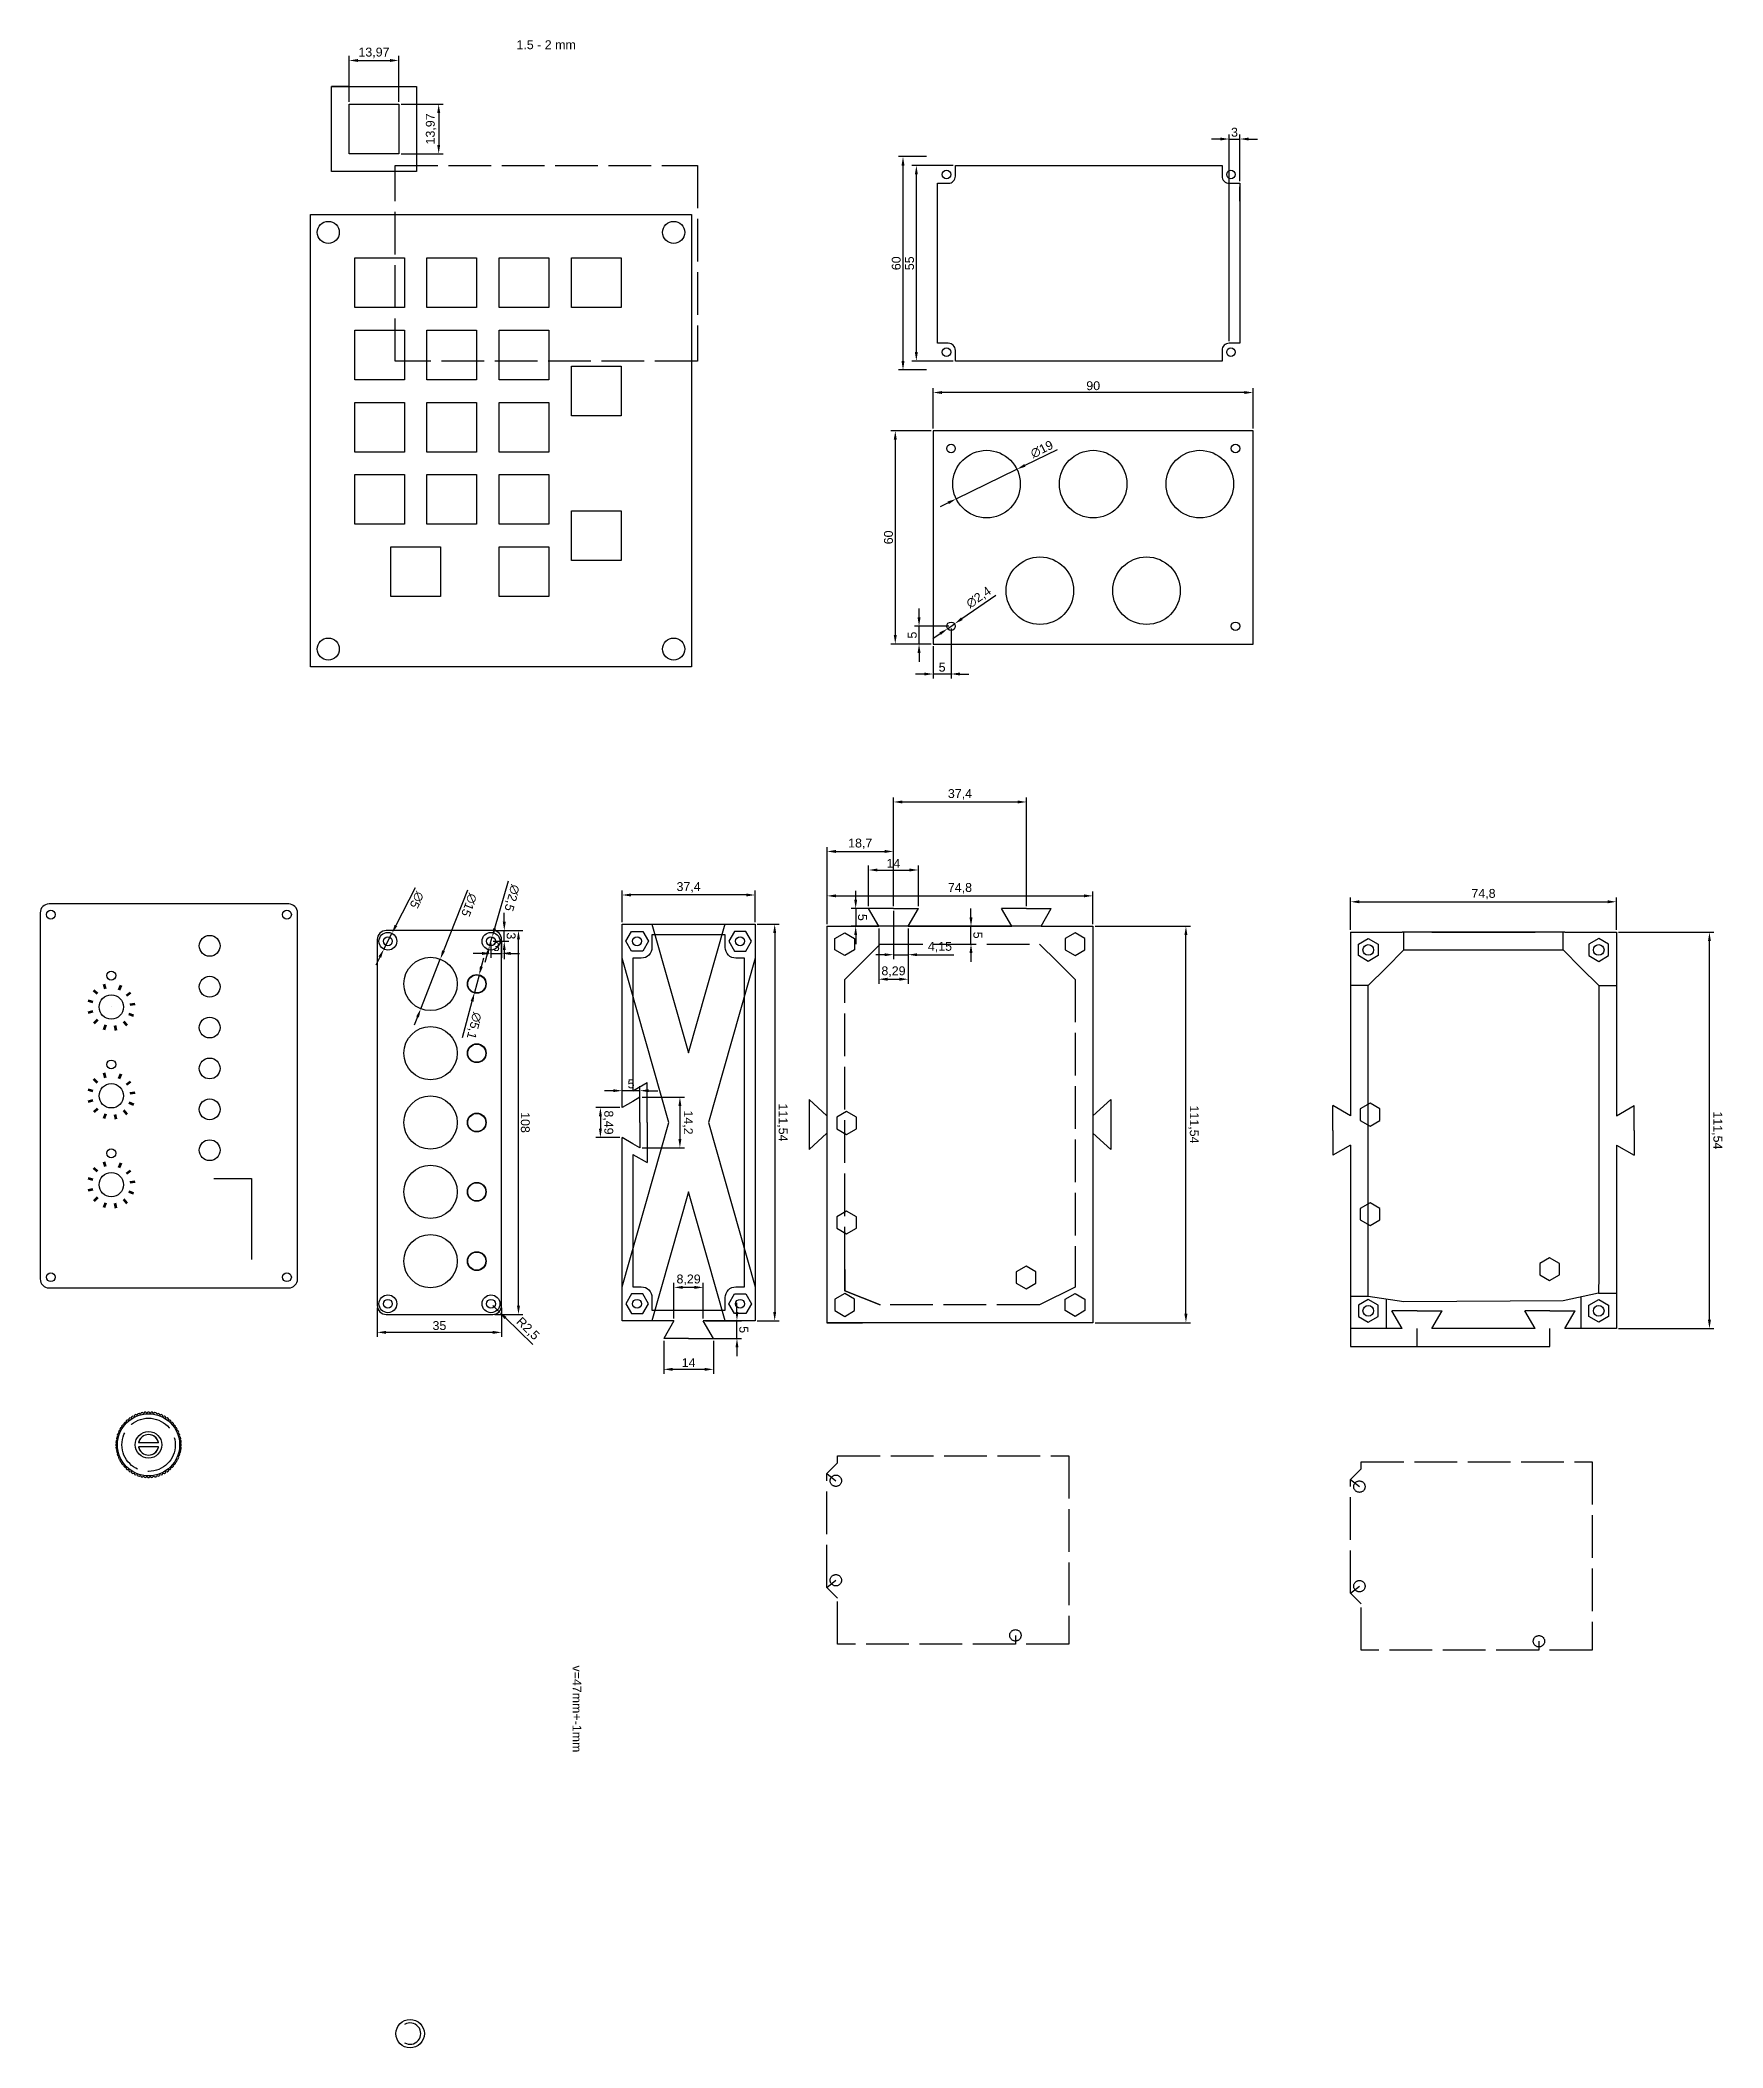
# Model space of a CAD drawing. Header units: millimetres. Extents: x -74 to 399, y -857 to 248.
# Drawn here: x -74 to 399, y -317 to 248 of the extents above; entities that cross this region are included whole.
import ezdxf

# ---------------------------------------------------------------- set-up
doc = ezdxf.new("R2010")
doc.units = ezdxf.units.MM
doc.linetypes.add('ACAD_ISO02W100', pattern=[15, 12, -3])
for name, color, linetype in [('Kóta', 1, 'Continuous'), ('N hrana', 3, 'ACAD_ISO02W100'), ('Object', 4, 'Continuous')]:
    doc.layers.add(name, color=color, linetype=linetype)
doc.styles.get("Standard").update_dxf_attribs({"font": 'arial.ttf'})
doc.dimstyles.new('ISO-25', dxfattribs={"dimtxt": 2.5, "dimasz": 2.5, "dimexe": 1.25, "dimexo": 0.625, "dimtad": 1, "dimtxsty": 'Standard', "dimcen": 2.5, "dimadec": 0, "dimazin": 0, "dimtfac": 1, "dimtmove": 0, "dimatfit": 3, "dimfxl": 1, "dimarcsym": 0})

msp = doc.modelspace()

# ---------------------------------------------------------------- texts
at = {"insert": (78.18, -209.623), "char_height": 2.5, "attachment_point": 1, "rotation": 270}
msp.add_mtext_dynamic_manual_height_columns('v=47mm+-1mm', width=21.91526, gutter_width=12.5, heights=[0], dxfattribs=at)
at = {"layer": 'Kóta', "insert": (59.911, 247.611), "char_height": 2.5, "attachment_point": 1}
msp.add_mtext_dynamic_manual_height_columns('1.5 - 2 mm', width=67.89851, gutter_width=12.5, heights=[0], dxfattribs=at)

# ---------------------------------------------------------------- blocks, each defined once
blk = doc.blocks.new('*D1')
at = {"layer": 'Defpoints', "color": 0, "transparency": 16777216}
for p in [(200.68, 126.91), (183.6, 118.58)]:
    blk.add_point(p, dxfattribs=at)
at = {"layer": 'Kóta', "color": 0, "lineweight": -2, "transparency": 16777216}
for p, q in [((211.96, 132.42), (202.92, 128.01)), ((183.6, 118.58), (200.68, 126.91)), ((181.36, 117.48), (179.11, 116.38))]:
    blk.add_line(p, q, dxfattribs=at)
at = {"layer": 'Kóta', "color": 0, "transparency": 16777216}
for points in [[(202.74, 128.39), (203.11, 127.64), (200.68, 126.91)], [(181.17, 117.86), (181.54, 117.11), (183.6, 118.58)]]:
    blk.add_solid(points, dxfattribs=at)
at = {"layer": 'Kóta', "color": 0, "transparency": 16777216, "insert": (207.7, 132.54), "char_height": 2.5, "attachment_point": 5, "rotation": 26.0233}
blk.add_mtext('∅19', dxfattribs=at)
blk = doc.blocks.new('*D2')
at = {"layer": 'Defpoints', "color": 0, "transparency": 16777216}
for p in [(177.14, 148.51), (177.14, 137.75), (267.14, 137.75)]:
    blk.add_point(p, dxfattribs=at)
at = {"layer": 'Kóta', "color": 0, "lineweight": -2, "transparency": 16777216}
for p, q in [((177.14, 138.37), (177.14, 149.76)), ((264.64, 148.51), (179.64, 148.51)), ((267.14, 138.37), (267.14, 149.76))]:
    blk.add_line(p, q, dxfattribs=at)
at = {"layer": 'Kóta', "color": 0, "transparency": 16777216}
for points in [[(179.64, 148.93), (179.64, 148.09), (177.14, 148.51)], [(264.64, 148.93), (264.64, 148.09), (267.14, 148.51)]]:
    blk.add_solid(points, dxfattribs=at)
at = {"layer": 'Kóta', "color": 0, "transparency": 16777216, "insert": (222.14, 150.41), "char_height": 2.5, "attachment_point": 5}
blk.add_mtext('90', dxfattribs=at)
blk = doc.blocks.new('*D3')
at = {"layer": 'Defpoints', "color": 0, "transparency": 16777216}
for p in [(177.14, 137.75), (166.47, 77.75), (177.14, 77.75)]:
    blk.add_point(p, dxfattribs=at)
at = {"layer": 'Kóta', "color": 0, "lineweight": -2, "transparency": 16777216}
for p, q in [((176.52, 137.75), (165.22, 137.75)), ((166.47, 135.25), (166.47, 80.25)), ((176.52, 77.75), (165.22, 77.75))]:
    blk.add_line(p, q, dxfattribs=at)
at = {"layer": 'Kóta', "color": 0, "transparency": 16777216}
for points in [[(166.05, 135.25), (166.88, 135.25), (166.47, 137.75)], [(166.05, 80.25), (166.88, 80.25), (166.47, 77.75)]]:
    blk.add_solid(points, dxfattribs=at)
at = {"layer": 'Kóta', "color": 0, "transparency": 16777216, "insert": (164.56, 107.75), "char_height": 2.5, "attachment_point": 5, "rotation": 90}
blk.add_mtext('60', dxfattribs=at)
blk = doc.blocks.new('*D4')
at = {"layer": 'Defpoints', "color": 0, "transparency": 16777216}
for p in [(181.15, 82.07), (183.13, 83.43)]:
    blk.add_point(p, dxfattribs=at)
at = {"layer": 'Kóta', "color": 0, "lineweight": -2, "transparency": 16777216}
for p, q in [((194.74, 91.39), (185.19, 84.84)), ((179.09, 80.65), (177.03, 79.24)), ((181.15, 82.07), (183.13, 83.43))]:
    blk.add_line(p, q, dxfattribs=at)
at = {"layer": 'Kóta', "color": 0, "transparency": 16777216}
for points in [[(184.96, 85.18), (185.43, 84.5), (183.13, 83.43)], [(178.85, 81), (179.32, 80.31), (181.15, 82.07)]]:
    blk.add_solid(points, dxfattribs=at)
at = {"layer": 'Kóta', "color": 0, "transparency": 16777216, "insert": (190, 90.77), "char_height": 2.5, "attachment_point": 5, "rotation": 34.4506}
blk.add_mtext('∅2,4', dxfattribs=at)
blk = doc.blocks.new('*D5')
at = {"layer": 'Defpoints', "color": 0, "transparency": 16777216}
for p in [(182.14, 82.75), (177.14, 77.75), (177.14, 69.31)]:
    blk.add_point(p, dxfattribs=at)
at = {"layer": 'Kóta', "color": 0, "lineweight": -2, "transparency": 16777216}
for p, q in [((182.14, 82.12), (182.14, 68.06)), ((177.14, 77.12), (177.14, 68.06)), ((174.64, 69.31), (172.14, 69.31)), ((182.14, 69.31), (177.14, 69.31)), ((184.64, 69.31), (187.14, 69.31))]:
    blk.add_line(p, q, dxfattribs=at)
at = {"layer": 'Kóta', "color": 0, "transparency": 16777216}
for points in [[(174.64, 69.73), (174.64, 68.9), (177.14, 69.31)], [(184.64, 69.73), (184.64, 68.9), (182.14, 69.31)]]:
    blk.add_solid(points, dxfattribs=at)
at = {"layer": 'Kóta', "color": 0, "transparency": 16777216, "insert": (179.64, 71.21), "char_height": 2.5, "attachment_point": 5}
blk.add_mtext('5', dxfattribs=at)
blk = doc.blocks.new('*D6')
at = {"layer": 'Defpoints', "color": 0, "transparency": 16777216}
for p in [(173.15, 82.75), (182.14, 82.75), (177.14, 77.75)]:
    blk.add_point(p, dxfattribs=at)
at = {"layer": 'Kóta', "color": 0, "lineweight": -2, "transparency": 16777216}
for p, q in [((173.15, 85.25), (173.15, 87.75)), ((181.52, 82.75), (171.9, 82.75)), ((173.15, 77.75), (173.15, 82.75)), ((176.52, 77.75), (171.9, 77.75)), ((173.15, 75.25), (173.15, 72.75))]:
    blk.add_line(p, q, dxfattribs=at)
at = {"layer": 'Kóta', "color": 0, "transparency": 16777216}
for points in [[(172.74, 85.25), (173.57, 85.25), (173.15, 82.75)], [(172.74, 75.25), (173.57, 75.25), (173.15, 77.75)]]:
    blk.add_solid(points, dxfattribs=at)
at = {"layer": 'Kóta', "color": 0, "transparency": 16777216, "insert": (171.26, 80.25), "char_height": 2.5, "attachment_point": 5, "rotation": 90}
blk.add_mtext('5', dxfattribs=at)
blk = doc.blocks.new('*D7')
at = {"layer": 'Defpoints', "color": 0, "transparency": 16777216}
for p in [(168.64, 214.87), (175.88, 214.87), (175.88, 154.87)]:
    blk.add_point(p, dxfattribs=at)
at = {"layer": 'Kóta', "color": 0, "lineweight": -2, "transparency": 16777216}
for p, q in [((175.25, 214.87), (167.39, 214.87)), ((168.64, 157.37), (168.64, 212.37)), ((175.25, 154.87), (167.39, 154.87))]:
    blk.add_line(p, q, dxfattribs=at)
at = {"layer": 'Kóta', "color": 0, "transparency": 16777216}
for points in [[(168.22, 212.37), (169.06, 212.37), (168.64, 214.87)], [(168.22, 157.37), (169.06, 157.37), (168.64, 154.87)]]:
    blk.add_solid(points, dxfattribs=at)
at = {"layer": 'Kóta', "color": 0, "transparency": 16777216, "insert": (166.74, 184.87), "char_height": 2.5, "attachment_point": 5, "rotation": 90}
blk.add_mtext('60', dxfattribs=at)
blk = doc.blocks.new('*D8')
at = {"layer": 'Defpoints', "color": 0, "transparency": 16777216}
for p in [(263.38, 219.83), (263.38, 207.37), (260.38, 162.37)]:
    blk.add_point(p, dxfattribs=at)
at = {"layer": 'Kóta', "color": 0, "lineweight": -2, "transparency": 16777216}
for p, q in [((260.38, 163), (260.38, 221.08)), ((263.38, 208), (263.38, 221.08)), ((257.88, 219.83), (255.38, 219.83)), ((260.38, 219.83), (263.38, 219.83)), ((265.88, 219.83), (268.38, 219.83))]:
    blk.add_line(p, q, dxfattribs=at)
at = {"layer": 'Kóta', "color": 0, "transparency": 16777216}
for points in [[(257.88, 220.25), (257.88, 219.42), (260.38, 219.83)], [(265.88, 220.25), (265.88, 219.42), (263.38, 219.83)]]:
    blk.add_solid(points, dxfattribs=at)
at = {"layer": 'Kóta', "color": 0, "transparency": 16777216, "insert": (261.88, 221.73), "char_height": 2.5, "attachment_point": 5}
blk.add_mtext('3', dxfattribs=at)
blk = doc.blocks.new('*D9')
at = {"layer": 'Defpoints', "color": 0, "transparency": 16777216}
for p in [(172.39, 212.37), (183.38, 212.37), (183.38, 157.37)]:
    blk.add_point(p, dxfattribs=at)
at = {"layer": 'Kóta', "color": 0, "lineweight": -2, "transparency": 16777216}
for p, q in [((182.75, 212.37), (171.14, 212.37)), ((172.39, 159.87), (172.39, 209.87)), ((182.75, 157.37), (171.14, 157.37))]:
    blk.add_line(p, q, dxfattribs=at)
at = {"layer": 'Kóta', "color": 0, "transparency": 16777216}
for points in [[(171.97, 209.87), (172.81, 209.87), (172.39, 212.37)], [(171.97, 159.87), (172.81, 159.87), (172.39, 157.37)]]:
    blk.add_solid(points, dxfattribs=at)
at = {"layer": 'Kóta', "color": 0, "transparency": 16777216, "insert": (170.49, 184.87), "char_height": 2.5, "attachment_point": 5, "rotation": 90}
blk.add_mtext('55', dxfattribs=at)
blk = doc.blocks.new('*D11')
at = {"layer": 'Defpoints', "color": 0, "transparency": 16777216}
for p in [(26.82, 241.94), (12.85, 229.65), (26.82, 229.65)]:
    blk.add_point(p, dxfattribs=at)
at = {"layer": 'Kóta', "color": 0, "lineweight": -2, "transparency": 16777216}
for p, q in [((12.85, 230.28), (12.85, 243.19)), ((26.82, 230.28), (26.82, 243.19)), ((15.35, 241.94), (24.32, 241.94))]:
    blk.add_line(p, q, dxfattribs=at)
at = {"layer": 'Kóta', "color": 0, "transparency": 16777216}
for points in [[(15.35, 242.35), (15.35, 241.52), (12.85, 241.94)], [(24.32, 242.35), (24.32, 241.52), (26.82, 241.94)]]:
    blk.add_solid(points, dxfattribs=at)
at = {"layer": 'Kóta', "color": 0, "transparency": 16777216, "insert": (19.83, 244.06), "char_height": 2.5, "attachment_point": 5}
blk.add_mtext('13,97', dxfattribs=at)
blk = doc.blocks.new('*D12')
at = {"layer": 'Defpoints', "color": 0, "transparency": 16777216}
for p in [(26.82, 229.65), (26.82, 215.68), (38.04, 215.68)]:
    blk.add_point(p, dxfattribs=at)
at = {"layer": 'Kóta', "color": 0, "lineweight": -2, "transparency": 16777216}
for p, q in [((27.44, 229.65), (39.29, 229.65)), ((38.04, 227.15), (38.04, 218.18)), ((27.44, 215.68), (39.29, 215.68))]:
    blk.add_line(p, q, dxfattribs=at)
at = {"layer": 'Kóta', "color": 0, "transparency": 16777216}
for points in [[(37.62, 227.15), (38.46, 227.15), (38.04, 229.65)], [(37.62, 218.18), (38.46, 218.18), (38.04, 215.68)]]:
    blk.add_solid(points, dxfattribs=at)
at = {"layer": 'Kóta', "color": 0, "transparency": 16777216, "insert": (35.91, 222.67), "char_height": 2.5, "attachment_point": 5, "rotation": 90}
blk.add_mtext('13,97', dxfattribs=at)
blk = doc.blocks.new('*U14')
blk.add_lwpolyline([(-6.985, 6.985), (6.985, 6.985), (6.985, -6.985), (-6.985, -6.985)], close=True)
blk = doc.blocks.new('*U15')
at = {"color": 0, "linetype": 'ByBlock', "lineweight": -2, "transparency": 16777216}
for p in [(0, 0), (0, -40.64)]:
    blk.add_blockref('*U14', p, dxfattribs=at)
blk = doc.blocks.new('*U16')
blk.add_lwpolyline([(-6.985, 6.985), (6.985, 6.985), (6.985, -6.985), (-6.985, -6.985)], close=True)
blk = doc.blocks.new('*U17')
at = {"color": 0, "linetype": 'ByBlock', "lineweight": -2, "transparency": 16777216}
for p in [(0, 0), (0, -20.32)]:
    blk.add_blockref('*U16', p, dxfattribs=at)
blk = doc.blocks.new('*U18')
blk.add_circle((0, 0), 7.5)
blk = doc.blocks.new('*U19')
at = {"color": 0, "linetype": 'ByBlock', "lineweight": -2, "transparency": 16777216}
for p in [(0, 0), (19.5, 0), (39, 0), (58.5, 0), (78, 0)]:
    blk.add_blockref('*U18', p, dxfattribs=at)
blk = doc.blocks.new('*D20')
at = {"layer": 'Defpoints', "color": 0, "transparency": 16777216}
for p in [(38.49, -10.89), (33, -24.85)]:
    blk.add_point(p, dxfattribs=at)
at = {"layer": 'Kóta', "color": 0, "lineweight": -2, "transparency": 16777216}
for p, q in [((46.12, 8.54), (39.4, -8.57)), ((33, -24.85), (38.49, -10.89)), ((32.09, -27.18), (31.17, -29.51))]:
    blk.add_line(p, q, dxfattribs=at)
at = {"layer": 'Kóta', "color": 0, "transparency": 16777216}
for points in [[(39.79, -8.72), (39.01, -8.41), (38.49, -10.89)], [(32.48, -27.33), (31.7, -27.03), (33, -24.85)]]:
    blk.add_solid(points, dxfattribs=at)
at = {"layer": 'Kóta', "color": 0, "transparency": 16777216, "insert": (46.57, 4.3), "char_height": 2.5, "attachment_point": 5, "rotation": 248.5534}
blk.add_mtext('∅15', dxfattribs=at)
blk = doc.blocks.new('*D21')
at = {"layer": 'Defpoints', "color": 0, "transparency": 16777216}
for p in [(49.4, -15.41), (48.09, -20.34)]:
    blk.add_point(p, dxfattribs=at)
at = {"layer": 'Kóta', "color": 0, "lineweight": -2, "transparency": 16777216}
for p, q in [((50.04, -12.99), (50.69, -10.58)), ((49.4, -15.41), (48.09, -20.34)), ((44.73, -32.94), (47.45, -22.75))]:
    blk.add_line(p, q, dxfattribs=at)
at = {"layer": 'Kóta', "color": 0, "transparency": 16777216}
for points in [[(50.45, -13.1), (49.64, -12.89), (49.4, -15.41)], [(47.85, -22.86), (47.04, -22.65), (48.09, -20.34)]]:
    blk.add_solid(points, dxfattribs=at)
at = {"layer": 'Kóta', "color": 0, "transparency": 16777216, "insert": (47.86, -29.61), "char_height": 2.5, "attachment_point": 5, "rotation": 255.0961}
blk.add_mtext('∅5,1', dxfattribs=at)
blk = doc.blocks.new('*D22')
at = {"layer": 'Defpoints', "color": 0, "transparency": 16777216}
for p in [(53.09, -4.67), (52.4, -7.08)]:
    blk.add_point(p, dxfattribs=at)
at = {"layer": 'Kóta', "color": 0, "lineweight": -2, "transparency": 16777216}
for p, q in [((57.6, 11.03), (53.78, -2.27)), ((52.4, -7.08), (53.09, -4.67)), ((51.71, -9.48), (51.02, -11.88))]:
    blk.add_line(p, q, dxfattribs=at)
at = {"layer": 'Kóta', "color": 0, "transparency": 16777216}
for points in [[(54.18, -2.39), (53.38, -2.15), (53.09, -4.67)], [(52.11, -9.59), (51.31, -9.36), (52.4, -7.08)]]:
    blk.add_solid(points, dxfattribs=at)
at = {"layer": 'Kóta', "color": 0, "transparency": 16777216, "insert": (58.51, 6.33), "char_height": 2.5, "attachment_point": 5, "rotation": 253.9636}
blk.add_mtext('∅2,5', dxfattribs=at)
blk = doc.blocks.new('*D23')
at = {"layer": 'Defpoints', "color": 0, "transparency": 16777216}
for p in [(24.88, -3.65), (22.61, -8.1)]:
    blk.add_point(p, dxfattribs=at)
at = {"layer": 'Kóta', "color": 0, "lineweight": -2, "transparency": 16777216}
for p, q in [((31.39, 9.12), (26.02, -1.42)), ((22.61, -8.1), (24.88, -3.65)), ((21.47, -10.33), (20.34, -12.56))]:
    blk.add_line(p, q, dxfattribs=at)
at = {"layer": 'Kóta', "color": 0, "transparency": 16777216}
for points in [[(26.39, -1.61), (25.64, -1.23), (24.88, -3.65)], [(21.84, -10.52), (21.1, -10.14), (22.61, -8.1)]]:
    blk.add_solid(points, dxfattribs=at)
at = {"layer": 'Kóta', "color": 0, "transparency": 16777216, "insert": (31.87, 5.72), "char_height": 2.5, "attachment_point": 5, "rotation": 242.9844}
blk.add_mtext('∅5', dxfattribs=at)
blk = doc.blocks.new('*D24')
at = {"layer": 'Defpoints', "color": 0, "transparency": 16777216}
for p in [(20.74, -108.37), (55.74, -108.37), (20.74, -115.92)]:
    blk.add_point(p, dxfattribs=at)
at = {"layer": 'Kóta', "color": 0, "lineweight": -2, "transparency": 16777216}
for p, q in [((20.74, -109), (20.74, -117.17)), ((55.74, -109), (55.74, -117.17)), ((53.24, -115.92), (23.24, -115.92))]:
    blk.add_line(p, q, dxfattribs=at)
at = {"layer": 'Kóta', "color": 0, "transparency": 16777216}
for points in [[(23.24, -115.5), (23.24, -116.34), (20.74, -115.92)], [(53.24, -115.5), (53.24, -116.34), (55.74, -115.92)]]:
    blk.add_solid(points, dxfattribs=at)
at = {"layer": 'Kóta', "color": 0, "transparency": 16777216, "insert": (38.24, -114.02), "char_height": 2.5, "attachment_point": 5}
blk.add_mtext('35', dxfattribs=at)
blk = doc.blocks.new('*D25')
at = {"layer": 'Defpoints', "color": 0, "transparency": 16777216}
for p in [(53.24, -2.87), (60.48, -2.87), (53.24, -110.87)]:
    blk.add_point(p, dxfattribs=at)
at = {"layer": 'Kóta', "color": 0, "lineweight": -2, "transparency": 16777216}
for p, q in [((53.87, -2.87), (61.73, -2.87)), ((60.48, -108.37), (60.48, -5.37)), ((53.87, -110.87), (61.73, -110.87))]:
    blk.add_line(p, q, dxfattribs=at)
at = {"layer": 'Kóta', "color": 0, "transparency": 16777216}
for points in [[(60.89, -5.37), (60.06, -5.37), (60.48, -2.87)], [(60.89, -108.37), (60.06, -108.37), (60.48, -110.87)]]:
    blk.add_solid(points, dxfattribs=at)
at = {"layer": 'Kóta', "color": 0, "transparency": 16777216, "insert": (62.38, -56.87), "char_height": 2.5, "attachment_point": 5, "rotation": 270}
blk.add_mtext('108', dxfattribs=at)
blk = doc.blocks.new('*D26')
at = {"layer": 'Defpoints', "color": 0, "transparency": 16777216}
for p in [(53.24, -2.87), (56.48, -2.87), (52.74, -5.87)]:
    blk.add_point(p, dxfattribs=at)
at = {"layer": 'Kóta', "color": 0, "lineweight": -2, "transparency": 16777216}
for p, q in [((56.48, -0.37), (56.48, 2.13)), ((53.87, -2.87), (57.73, -2.87)), ((56.48, -5.87), (56.48, -2.87)), ((53.37, -5.87), (57.73, -5.87)), ((56.48, -8.37), (56.48, -10.87))]:
    blk.add_line(p, q, dxfattribs=at)
at = {"layer": 'Kóta', "color": 0, "transparency": 16777216}
for points in [[(56.9, -0.37), (56.07, -0.37), (56.48, -2.87)], [(56.9, -8.37), (56.07, -8.37), (56.48, -5.87)]]:
    blk.add_solid(points, dxfattribs=at)
at = {"layer": 'Kóta', "color": 0, "transparency": 16777216, "insert": (58.39, -4.37), "char_height": 2.5, "attachment_point": 5, "rotation": 270}
blk.add_mtext('3', dxfattribs=at)
blk = doc.blocks.new('*D27')
at = {"layer": 'Defpoints', "color": 0, "transparency": 16777216}
for p in [(55.74, -5.37), (52.74, -5.87), (55.74, -9.3)]:
    blk.add_point(p, dxfattribs=at)
at = {"layer": 'Kóta', "color": 0, "lineweight": -2, "transparency": 16777216}
for p, q in [((50.24, -9.3), (47.74, -9.3)), ((52.74, -6.5), (52.74, -10.55)), ((52.74, -9.3), (55.74, -9.3)), ((55.74, -6), (55.74, -10.55)), ((58.24, -9.3), (60.74, -9.3))]:
    blk.add_line(p, q, dxfattribs=at)
at = {"layer": 'Kóta', "color": 0, "transparency": 16777216}
for points in [[(50.24, -8.88), (50.24, -9.72), (52.74, -9.3)], [(58.24, -8.88), (58.24, -9.72), (55.74, -9.3)]]:
    blk.add_solid(points, dxfattribs=at)
at = {"layer": 'Kóta', "color": 0, "transparency": 16777216, "insert": (54.24, -7.4), "char_height": 2.5, "attachment_point": 5}
blk.add_mtext('3', dxfattribs=at)
blk = doc.blocks.new('*D28')
at = {"layer": 'Defpoints', "color": 0, "transparency": 16777216}
for p in [(53.24, -108.37), (55.03, -110.12)]:
    blk.add_point(p, dxfattribs=at)
at = {"layer": 'Kóta', "color": 0, "lineweight": -2, "transparency": 16777216}
for p, q in [((53.24, -108.37), (55.03, -110.12)), ((64.48, -119.36), (56.82, -111.87))]:
    blk.add_line(p, q, dxfattribs=at)
at = {"layer": 'Kóta', "color": 0, "transparency": 16777216}
blk.add_solid([(57.11, -111.57), (56.53, -112.17), (55.03, -110.12)], dxfattribs=at)
at = {"layer": 'Kóta', "color": 0, "transparency": 16777216, "insert": (63.03, -114.96), "char_height": 2.5, "attachment_point": 5, "rotation": 315.6624}
blk.add_mtext('R2,5', dxfattribs=at)
blk = doc.blocks.new('*D29')
at = {"layer": 'Defpoints', "color": 0, "transparency": 16777216}
for p in [(89.63, 7.14), (89.63, -1.1), (127.03, -1.1)]:
    blk.add_point(p, dxfattribs=at)
at = {"layer": 'Kóta', "color": 0, "lineweight": -2, "transparency": 16777216}
for p, q in [((89.63, -0.48), (89.63, 8.39)), ((124.53, 7.14), (92.13, 7.14)), ((127.03, -0.48), (127.03, 8.39))]:
    blk.add_line(p, q, dxfattribs=at)
at = {"layer": 'Kóta', "color": 0, "transparency": 16777216}
for points in [[(92.13, 7.56), (92.13, 6.72), (89.63, 7.14)], [(124.53, 7.56), (124.53, 6.72), (127.03, 7.14)]]:
    blk.add_solid(points, dxfattribs=at)
at = {"layer": 'Kóta', "color": 0, "transparency": 16777216, "insert": (108.33, 9.27), "char_height": 2.5, "attachment_point": 5}
blk.add_mtext('37,4', dxfattribs=at)
blk = doc.blocks.new('*D30')
at = {"layer": 'Defpoints', "color": 0, "transparency": 16777216}
for p in [(127.03, -1.1), (127.03, -112.65), (132.55, -112.65)]:
    blk.add_point(p, dxfattribs=at)
at = {"layer": 'Kóta', "color": 0, "lineweight": -2, "transparency": 16777216}
for p, q in [((127.65, -1.1), (133.8, -1.1)), ((132.55, -3.6), (132.55, -110.15)), ((127.65, -112.65), (133.8, -112.65))]:
    blk.add_line(p, q, dxfattribs=at)
at = {"layer": 'Kóta', "color": 0, "transparency": 16777216}
for points in [[(132.97, -3.6), (132.13, -3.6), (132.55, -1.1)], [(132.97, -110.15), (132.13, -110.15), (132.55, -112.65)]]:
    blk.add_solid(points, dxfattribs=at)
at = {"layer": 'Kóta', "color": 0, "transparency": 16777216, "insert": (134.68, -56.87), "char_height": 2.5, "attachment_point": 5, "rotation": 270}
blk.add_mtext('111,54', dxfattribs=at)
blk = doc.blocks.new('*D31')
at = {"layer": 'Defpoints', "color": 0, "transparency": 16777216}
for p in [(222.06, 6.89), (147.26, -1.66), (222.06, -1.66)]:
    blk.add_point(p, dxfattribs=at)
at = {"layer": 'Kóta', "color": 0, "lineweight": -2, "transparency": 16777216}
for p, q in [((147.26, -1.04), (147.26, 8.14)), ((149.76, 6.89), (219.56, 6.89)), ((222.06, -1.04), (222.06, 8.14))]:
    blk.add_line(p, q, dxfattribs=at)
at = {"layer": 'Kóta', "color": 0, "transparency": 16777216}
for points in [[(149.76, 7.31), (149.76, 6.48), (147.26, 6.89)], [(219.56, 7.31), (219.56, 6.48), (222.06, 6.89)]]:
    blk.add_solid(points, dxfattribs=at)
at = {"layer": 'Kóta', "color": 0, "transparency": 16777216, "insert": (184.66, 9.02), "char_height": 2.5, "attachment_point": 5}
blk.add_mtext('74,8', dxfattribs=at)
blk = doc.blocks.new('*D32')
at = {"layer": 'Defpoints', "color": 0, "transparency": 16777216}
for p in [(222.06, -1.66), (248.22, -1.66), (222.06, -113.2)]:
    blk.add_point(p, dxfattribs=at)
at = {"layer": 'Kóta', "color": 0, "lineweight": -2, "transparency": 16777216}
for p, q in [((222.68, -1.66), (249.47, -1.66)), ((248.22, -110.7), (248.22, -4.16)), ((222.68, -113.2), (249.47, -113.2))]:
    blk.add_line(p, q, dxfattribs=at)
at = {"layer": 'Kóta', "color": 0, "transparency": 16777216}
for points in [[(248.63, -4.16), (247.8, -4.16), (248.22, -1.66)], [(248.63, -110.7), (247.8, -110.7), (248.22, -113.2)]]:
    blk.add_solid(points, dxfattribs=at)
at = {"layer": 'Kóta', "color": 0, "transparency": 16777216, "insert": (250.34, -57.43), "char_height": 2.5, "attachment_point": 5, "rotation": 270}
blk.add_mtext('111,54', dxfattribs=at)
blk = doc.blocks.new('*D33')
at = {"layer": 'Defpoints', "color": 0, "transparency": 16777216}
for p in [(94.63, -49.77), (94.63, -63.97), (105.89, -63.97)]:
    blk.add_point(p, dxfattribs=at)
at = {"layer": 'Kóta', "color": 0, "lineweight": -2, "transparency": 16777216}
for p, q in [((95.25, -49.77), (107.14, -49.77)), ((105.89, -52.27), (105.89, -61.47)), ((95.25, -63.97), (107.14, -63.97))]:
    blk.add_line(p, q, dxfattribs=at)
at = {"layer": 'Kóta', "color": 0, "transparency": 16777216}
for points in [[(106.3, -52.27), (105.47, -52.27), (105.89, -49.77)], [(106.3, -61.47), (105.47, -61.47), (105.89, -63.97)]]:
    blk.add_solid(points, dxfattribs=at)
at = {"layer": 'Kóta', "color": 0, "transparency": 16777216, "insert": (108.01, -56.87), "char_height": 2.5, "attachment_point": 5, "rotation": 270}
blk.add_mtext('14,2', dxfattribs=at)
blk = doc.blocks.new('*D34')
at = {"layer": 'Defpoints', "color": 0, "transparency": 16777216}
for p in [(89.63, -47.92), (89.63, -52.63), (94.63, -56.87)]:
    blk.add_point(p, dxfattribs=at)
at = {"layer": 'Kóta', "color": 0, "lineweight": -2, "transparency": 16777216}
for p, q in [((87.13, -47.92), (84.63, -47.92)), ((89.63, -52.01), (89.63, -46.67)), ((94.63, -47.92), (89.63, -47.92)), ((94.63, -56.25), (94.63, -46.67)), ((97.13, -47.92), (99.63, -47.92))]:
    blk.add_line(p, q, dxfattribs=at)
at = {"layer": 'Kóta', "color": 0, "transparency": 16777216}
for points in [[(87.13, -47.5), (87.13, -48.33), (89.63, -47.92)], [(97.13, -47.5), (97.13, -48.33), (94.63, -47.92)]]:
    blk.add_solid(points, dxfattribs=at)
at = {"layer": 'Kóta', "color": 0, "transparency": 16777216, "insert": (92.13, -46.02), "char_height": 2.5, "attachment_point": 5}
blk.add_mtext('5', dxfattribs=at)
blk = doc.blocks.new('*D35')
at = {"layer": 'Defpoints', "color": 0, "transparency": 16777216}
for p in [(89.63, -52.63), (83.52, -61.12), (89.63, -61.12)]:
    blk.add_point(p, dxfattribs=at)
at = {"layer": 'Kóta', "color": 0, "lineweight": -2, "transparency": 16777216}
for p, q in [((89, -52.63), (82.27, -52.63)), ((83.52, -55.13), (83.52, -58.62)), ((89, -61.12), (82.27, -61.12))]:
    blk.add_line(p, q, dxfattribs=at)
at = {"layer": 'Kóta', "color": 0, "transparency": 16777216}
for points in [[(83.94, -55.13), (83.11, -55.13), (83.52, -52.63)], [(83.94, -58.62), (83.11, -58.62), (83.52, -61.12)]]:
    blk.add_solid(points, dxfattribs=at)
at = {"layer": 'Kóta', "color": 0, "transparency": 16777216, "insert": (85.65, -56.87), "char_height": 2.5, "attachment_point": 5, "rotation": 270}
blk.add_mtext('8,49', dxfattribs=at)
blk = doc.blocks.new('*D36')
at = {"layer": 'Defpoints', "color": 0, "transparency": 16777216}
for p in [(101.33, -117.65), (115.33, -117.65), (101.33, -126.32)]:
    blk.add_point(p, dxfattribs=at)
at = {"layer": 'Kóta', "color": 0, "lineweight": -2, "transparency": 16777216}
for p, q in [((101.33, -118.27), (101.33, -127.57)), ((115.33, -118.27), (115.33, -127.57)), ((112.83, -126.32), (103.83, -126.32))]:
    blk.add_line(p, q, dxfattribs=at)
at = {"layer": 'Kóta', "color": 0, "transparency": 16777216}
for points in [[(103.83, -125.9), (103.83, -126.74), (101.33, -126.32)], [(112.83, -125.9), (112.83, -126.74), (115.33, -126.32)]]:
    blk.add_solid(points, dxfattribs=at)
at = {"layer": 'Kóta', "color": 0, "transparency": 16777216, "insert": (108.33, -124.44), "char_height": 2.5, "attachment_point": 5}
blk.add_mtext('14', dxfattribs=at)
blk = doc.blocks.new('*D37')
at = {"layer": 'Defpoints', "color": 0, "transparency": 16777216}
for p in [(104.19, -103.26), (104.19, -112.65), (112.47, -112.65)]:
    blk.add_point(p, dxfattribs=at)
at = {"layer": 'Kóta', "color": 0, "lineweight": -2, "transparency": 16777216}
for p, q in [((104.19, -112.02), (104.19, -102.01)), ((109.97, -103.26), (106.69, -103.26)), ((112.47, -112.02), (112.47, -102.01))]:
    blk.add_line(p, q, dxfattribs=at)
at = {"layer": 'Kóta', "color": 0, "transparency": 16777216}
for points in [[(106.69, -102.84), (106.69, -103.68), (104.19, -103.26)], [(109.97, -102.84), (109.97, -103.68), (112.47, -103.26)]]:
    blk.add_solid(points, dxfattribs=at)
at = {"layer": 'Kóta', "color": 0, "transparency": 16777216, "insert": (108.33, -101.13), "char_height": 2.5, "attachment_point": 5}
blk.add_mtext('8,29', dxfattribs=at)
blk = doc.blocks.new('*D38')
at = {"layer": 'Defpoints', "color": 0, "transparency": 16777216}
for p in [(112.47, -112.65), (121.93, -112.65), (108.33, -117.65)]:
    blk.add_point(p, dxfattribs=at)
at = {"layer": 'Kóta', "color": 0, "lineweight": -2, "transparency": 16777216}
for p, q in [((113.1, -112.65), (123.18, -112.65)), ((121.93, -110.15), (121.93, -107.65)), ((121.93, -117.65), (121.93, -112.65)), ((108.95, -117.65), (123.18, -117.65)), ((121.93, -120.15), (121.93, -122.65))]:
    blk.add_line(p, q, dxfattribs=at)
at = {"layer": 'Kóta', "color": 0, "transparency": 16777216}
for points in [[(122.35, -110.15), (121.52, -110.15), (121.93, -112.65)], [(122.35, -120.15), (121.52, -120.15), (121.93, -117.65)]]:
    blk.add_solid(points, dxfattribs=at)
at = {"layer": 'Kóta', "color": 0, "transparency": 16777216, "insert": (123.83, -115.15), "char_height": 2.5, "attachment_point": 5, "rotation": 270}
blk.add_mtext('5', dxfattribs=at)
blk = doc.blocks.new('*D39')
at = {"layer": 'Defpoints', "color": 0, "transparency": 16777216}
for p in [(184.66, -1.66), (187.76, -1.66), (184.66, -6.66)]:
    blk.add_point(p, dxfattribs=at)
at = {"layer": 'Kóta', "color": 0, "lineweight": -2, "transparency": 16777216}
for p, q in [((187.76, 0.84), (187.76, 3.34)), ((185.28, -1.66), (189.01, -1.66)), ((187.76, -6.66), (187.76, -1.66)), ((185.28, -6.66), (189.01, -6.66)), ((187.76, -9.16), (187.76, -11.66))]:
    blk.add_line(p, q, dxfattribs=at)
at = {"layer": 'Kóta', "color": 0, "transparency": 16777216}
for points in [[(188.18, 0.84), (187.35, 0.84), (187.76, -1.66)], [(188.18, -9.16), (187.35, -9.16), (187.76, -6.66)]]:
    blk.add_solid(points, dxfattribs=at)
at = {"layer": 'Kóta', "color": 0, "transparency": 16777216, "insert": (189.66, -4.16), "char_height": 2.5, "attachment_point": 5, "rotation": 270}
blk.add_mtext('5', dxfattribs=at)
blk = doc.blocks.new('*D40')
at = {"layer": 'Defpoints', "color": 0, "transparency": 16777216}
for p in [(369.32, 5.23), (294.52, -3.33), (369.32, -3.33)]:
    blk.add_point(p, dxfattribs=at)
at = {"layer": 'Kóta', "color": 0, "lineweight": -2, "transparency": 16777216}
for p, q in [((294.52, -2.7), (294.52, 6.48)), ((369.32, -2.7), (369.32, 6.48)), ((297.02, 5.23), (366.82, 5.23))]:
    blk.add_line(p, q, dxfattribs=at)
at = {"layer": 'Kóta', "color": 0, "transparency": 16777216}
for points in [[(297.02, 5.65), (297.02, 4.81), (294.52, 5.23)], [(366.82, 5.65), (366.82, 4.81), (369.32, 5.23)]]:
    blk.add_solid(points, dxfattribs=at)
at = {"layer": 'Kóta', "color": 0, "transparency": 16777216, "insert": (331.92, 7.36), "char_height": 2.5, "attachment_point": 5}
blk.add_mtext('74,8', dxfattribs=at)
blk = doc.blocks.new('*D41')
at = {"layer": 'Defpoints', "color": 0, "transparency": 16777216}
for p in [(369.32, -3.33), (395.47, -3.33), (369.32, -114.87)]:
    blk.add_point(p, dxfattribs=at)
at = {"layer": 'Kóta', "color": 0, "lineweight": -2, "transparency": 16777216}
for p, q in [((369.94, -3.33), (396.72, -3.33)), ((395.47, -112.37), (395.47, -5.83)), ((369.94, -114.87), (396.72, -114.87))]:
    blk.add_line(p, q, dxfattribs=at)
at = {"layer": 'Kóta', "color": 0, "transparency": 16777216}
for points in [[(395.89, -5.83), (395.06, -5.83), (395.47, -3.33)], [(395.89, -112.37), (395.06, -112.37), (395.47, -114.87)]]:
    blk.add_solid(points, dxfattribs=at)
at = {"layer": 'Kóta', "color": 0, "transparency": 16777216, "insert": (397.6, -59.1), "char_height": 2.5, "attachment_point": 5, "rotation": 270}
blk.add_mtext('111,54', dxfattribs=at)
blk = doc.blocks.new('*D42')
at = {"layer": 'Defpoints', "color": 0, "transparency": 16777216}
for p in [(165.96, 19.39), (165.96, 3.34), (147.26, -1.66)]:
    blk.add_point(p, dxfattribs=at)
at = {"layer": 'Kóta', "color": 0, "lineweight": -2, "transparency": 16777216}
for p, q in [((147.26, -1.04), (147.26, 20.64)), ((149.76, 19.39), (163.46, 19.39)), ((165.96, 3.96), (165.96, 20.64))]:
    blk.add_line(p, q, dxfattribs=at)
at = {"layer": 'Kóta', "color": 0, "transparency": 16777216}
for points in [[(149.76, 19.81), (149.76, 18.97), (147.26, 19.39)], [(163.46, 19.81), (163.46, 18.97), (165.96, 19.39)]]:
    blk.add_solid(points, dxfattribs=at)
at = {"layer": 'Kóta', "color": 0, "transparency": 16777216, "insert": (156.61, 21.52), "char_height": 2.5, "attachment_point": 5}
blk.add_mtext('18,7', dxfattribs=at)
blk = doc.blocks.new('*D43')
at = {"layer": 'Defpoints', "color": 0, "transparency": 16777216}
for p in [(172.96, 14.17), (158.96, 3.34), (172.96, 3.34)]:
    blk.add_point(p, dxfattribs=at)
at = {"layer": 'Kóta', "color": 0, "lineweight": -2, "transparency": 16777216}
for p, q in [((158.96, 3.96), (158.96, 15.42)), ((161.46, 14.17), (170.46, 14.17)), ((172.96, 3.96), (172.96, 15.42))]:
    blk.add_line(p, q, dxfattribs=at)
at = {"layer": 'Kóta', "color": 0, "transparency": 16777216}
for points in [[(161.46, 14.58), (161.46, 13.75), (158.96, 14.17)], [(170.46, 14.58), (170.46, 13.75), (172.96, 14.17)]]:
    blk.add_solid(points, dxfattribs=at)
at = {"layer": 'Kóta', "color": 0, "transparency": 16777216, "insert": (165.96, 16.05), "char_height": 2.5, "attachment_point": 5}
blk.add_mtext('14', dxfattribs=at)
blk = doc.blocks.new('*D44')
at = {"layer": 'Defpoints', "color": 0, "transparency": 16777216}
for p in [(161.81, -1.66), (170.1, -1.66), (170.1, -16.56)]:
    blk.add_point(p, dxfattribs=at)
at = {"layer": 'Kóta', "color": 0, "lineweight": -2, "transparency": 16777216}
for p, q in [((161.81, -2.29), (161.81, -17.81)), ((170.1, -2.29), (170.1, -17.81)), ((164.31, -16.56), (167.6, -16.56))]:
    blk.add_line(p, q, dxfattribs=at)
at = {"layer": 'Kóta', "color": 0, "transparency": 16777216}
for points in [[(164.31, -16.14), (164.31, -16.98), (161.81, -16.56)], [(167.6, -16.14), (167.6, -16.98), (170.1, -16.56)]]:
    blk.add_solid(points, dxfattribs=at)
at = {"layer": 'Kóta', "color": 0, "transparency": 16777216, "insert": (165.96, -14.43), "char_height": 2.5, "attachment_point": 5}
blk.add_mtext('8,29', dxfattribs=at)
blk = doc.blocks.new('*D45')
at = {"layer": 'Defpoints', "color": 0, "transparency": 16777216}
for p in [(165.96, 3.34), (155.33, -1.66), (170.1, -1.66)]:
    blk.add_point(p, dxfattribs=at)
at = {"layer": 'Kóta', "color": 0, "lineweight": -2, "transparency": 16777216}
for p, q in [((155.33, 5.84), (155.33, 8.34)), ((165.33, 3.34), (154.08, 3.34)), ((155.33, 3.34), (155.33, -1.66)), ((169.48, -1.66), (154.08, -1.66)), ((155.33, -4.16), (155.33, -6.66))]:
    blk.add_line(p, q, dxfattribs=at)
at = {"layer": 'Kóta', "color": 0, "transparency": 16777216}
for points in [[(155.74, 5.84), (154.91, 5.84), (155.33, 3.34)], [(155.74, -4.16), (154.91, -4.16), (155.33, -1.66)]]:
    blk.add_solid(points, dxfattribs=at)
at = {"layer": 'Kóta', "color": 0, "transparency": 16777216, "insert": (157.22, 0.84), "char_height": 2.5, "attachment_point": 5, "rotation": 270}
blk.add_mtext('5', dxfattribs=at)
blk = doc.blocks.new('*D46')
at = {"layer": 'Defpoints', "color": 0, "transparency": 16777216}
for p in [(203.36, 33.31), (165.96, 3.34), (203.36, 3.34)]:
    blk.add_point(p, dxfattribs=at)
at = {"layer": 'Kóta', "color": 0, "lineweight": -2, "transparency": 16777216}
for p, q in [((165.96, 3.96), (165.96, 34.56)), ((203.36, 3.96), (203.36, 34.56)), ((168.46, 33.31), (200.86, 33.31))]:
    blk.add_line(p, q, dxfattribs=at)
at = {"layer": 'Kóta', "color": 0, "transparency": 16777216}
for points in [[(168.46, 33.73), (168.46, 32.9), (165.96, 33.31)], [(200.86, 33.73), (200.86, 32.9), (203.36, 33.31)]]:
    blk.add_solid(points, dxfattribs=at)
at = {"layer": 'Kóta', "color": 0, "transparency": 16777216, "insert": (184.66, 35.44), "char_height": 2.5, "attachment_point": 5}
blk.add_mtext('37,4', dxfattribs=at)
blk = doc.blocks.new('*D47')
at = {"layer": 'Defpoints', "color": 0, "transparency": 16777216}
for p in [(165.96, 3.34), (170.1, -1.66), (170.1, -9.66)]:
    blk.add_point(p, dxfattribs=at)
at = {"layer": 'Kóta', "color": 0, "lineweight": -2, "transparency": 16777216}
for p, q in [((165.96, 2.71), (165.96, -10.91)), ((170.1, -2.29), (170.1, -10.91)), ((163.46, -9.66), (160.96, -9.66)), ((165.96, -9.66), (170.1, -9.66)), ((172.6, -9.66), (182.97, -9.66))]:
    blk.add_line(p, q, dxfattribs=at)
at = {"layer": 'Kóta', "color": 0, "transparency": 16777216}
for points in [[(163.46, -9.25), (163.46, -10.08), (165.96, -9.66)], [(172.6, -9.25), (172.6, -10.08), (170.1, -9.66)]]:
    blk.add_solid(points, dxfattribs=at)
at = {"layer": 'Kóta', "color": 0, "transparency": 16777216, "insert": (179.03, -7.54), "char_height": 2.5, "attachment_point": 5}
blk.add_mtext('4,15', dxfattribs=at)

# ---------------------------------------------------------------- dimensions: what is measured, and where the dimension line sits
at = {"layer": 'Kóta'}
for base, p1, p2, picture, middle in [((26.818, 241.936), (12.848, 229.651), (26.818, 229.651), '*D11', (19.833, 244.063)), ((263.38, 219.832), (260.38, 162.373), (263.38, 207.373), '*D8', (261.88, 221.734)), ((177.14, 148.511), (267.14, 137.746), (177.14, 137.746), '*D2', (222.14, 150.413)), ((177.14, 69.313), (182.14, 82.746), (177.14, 77.746), '*D5', (179.64, 71.209)), ((203.358, 33.314), (165.958, 3.335), (203.358, 3.335), '*D46', (184.658, 35.442)), ((165.958, 19.39), (147.258, -1.665), (165.958, 3.335), '*D42', (156.608, 21.517)), ((172.958, 14.166), (158.958, 3.335), (172.958, 3.335), '*D43', (165.958, 16.046)), ((89.629, 7.14), (127.029, -1.103), (89.629, -1.103), '*D29', (108.329, 9.268)), ((222.058, 6.894), (147.258, -1.665), (222.058, -1.665), '*D31', (184.658, 9.021)), ((369.316, 5.229), (294.516, -3.329), (369.316, -3.329), '*D40', (331.916, 7.356)), ((170.103060902, -9.664192712), (165.958060902, 3.335436998), (170.103060902, -1.664563002), '*D47', (179.034677545, -7.536805263)), ((170.103, -16.561), (161.813, -1.665), (170.103, -1.665), '*D44', (165.958, -14.433)), ((89.629, -47.917), (94.629, -56.874), (89.629, -52.631), '*D34', (92.129, -46.021)), ((104.186, -103.259), (112.472, -112.645), (104.186, -112.645), '*D37', (108.329, -101.132)), ((101.329, -126.319), (115.329, -117.645), (101.329, -117.645), '*D36', (108.329, -124.439))]:
    dim = msp.add_linear_dim(base=base, p1=p1, p2=p2, dimstyle='ISO-25', dxfattribs=at)
    dim.commit()
    dim.dimension.update_dxf_attribs({"geometry": picture, "text_midpoint": middle})
for base, p1, p2, angle, picture, middle in [((38.039, 215.681), (26.818, 229.651), (26.818, 215.681), 90, '*D12', (35.911, 222.666)), ((168.641, 214.873), (175.88, 154.873), (175.88, 214.873), 90, '*D7', (166.739, 184.873)), ((172.391, 212.373), (183.38, 157.373), (183.38, 212.373), 90, '*D9', (170.494, 184.873)), ((166.465, 77.746), (177.14, 137.746), (177.14, 77.746), 90, '*D3', (164.564, 107.746)), ((173.153, 82.746), (177.14, 77.746), (182.14, 82.746), 90, '*D6', (171.257, 80.246)), ((155.328, -1.665), (165.958, 3.335), (170.103, -1.665), 270, '*D45', (157.224, 0.835)), ((56.484, -2.874), (52.744, -5.874), (53.244, -2.874), 270, '*D26', (58.386, -4.374)), ((187.764, -1.665), (184.658, -6.665), (184.658, -1.665), 270, '*D39', (189.661, -4.165)), ((55.744, -9.301), (52.744, -5.874), (55.744, -5.374), 180, '*D27', (54.244, -7.398)), ((60.475, -2.874), (53.244, -110.874), (53.244, -2.874), 270, '*D25', (62.377, -56.874)), ((132.552, -112.645), (127.029, -1.103), (127.029, -112.645), 270, '*D30', (134.679, -56.874)), ((248.215, -1.665), (222.058, -113.205), (222.058, -1.665), 270, '*D32', (250.343, -57.435)), ((395.473, -3.329), (369.316, -114.869), (369.316, -3.329), 270, '*D41', (397.601, -59.099)), ((105.887, -63.974), (94.629, -49.774), (94.629, -63.974), 270, '*D33', (108.014, -56.874)), ((83.523, -61.117), (89.629, -52.631), (89.629, -61.117), 270, '*D35', (85.65, -56.874)), ((121.932, -112.645), (108.329, -117.645), (112.472, -112.645), 270, '*D38', (123.829, -115.145))]:
    dim = msp.add_linear_dim(base=base, p1=p1, p2=p2, angle=angle, dimstyle='ISO-25', dxfattribs=at)
    dim.commit()
    dim.dimension.update_dxf_attribs({"geometry": picture, "text_midpoint": middle})
for p1, p2, picture, middle in [((183.603, 118.578), (200.677, 126.914), '*D1', (207.7, 132.537)), ((49.4, -15.41), (48.088, -20.338), '*D21', (47.864, -29.612))]:
    dim = msp.add_diameter_dim_2p(p1=p1, p2=p2, dimstyle='ISO-25', dxfattribs=at)
    dim.commit()
    dim.dimension.update_dxf_attribs({"geometry": picture, "text_midpoint": middle})
for p1, p2, picture, middle in [((181.151, 82.068), (183.13, 83.425), '*D4', (191.227, 88.98)), ((22.608, -8.101), (24.88, -3.647), '*D23', (30.113, 6.618)), ((33.002, -24.855), (38.486, -10.893), '*D20', (44.737, 5.019)), ((52.399, -7.075), (53.089, -4.673), '*D22', (56.424, 6.93))]:
    dim = msp.add_diameter_dim_2p(p1=p1, p2=p2, dimstyle='ISO-25', dxfattribs=at)
    dim.commit()
    dim.dimension.update_dxf_attribs({"geometry": picture, "text_midpoint": middle, "dimtype": 163})
dim = msp.add_linear_dim(base=(20.744, -115.919), p1=(55.744, -108.374), p2=(20.744, -108.374), angle=180, dimstyle='ISO-25', dxfattribs=at)
dim.commit()
dim.dimension.update_dxf_attribs({"geometry": '*D24', "text_midpoint": (38.244, -115.919), "dimtype": 160})
dim = msp.add_radius_dim(center=(53.244, -108.374), mpoint=(55.032, -110.121), dimstyle='ISO-25', dxfattribs=at)
dim.commit()
dim.dimension.update_dxf_attribs({"geometry": '*D28', "text_midpoint": (63.032, -114.964)})

# ---------------------------------------------------------------- linework, layer by layer
for p, q in [((12.848, 234.651), (7.848, 234.651)), ((31.818, 215.681), (31.818, 210.681)), ((263.38, 202.373), (263.38, 206.373)), ((1.979, 189.55), (1.979, 198.55)), ((1.979, 198.55), (6.979, 198.55)), ((75.368, 152.085), (75.368, 155.895)), ((177.14, 137.746), (177.14, 134.746)), ((177.14, 137.746), (177.14, 132.746)), ((28.378, 111.445), (24.568, 111.445)), ((109.133, 80.33), (109.133, 71.33)), ((267.14, 77.746), (267.14, 80.746)), ((165.958, 3.335), (158.958, 3.335)), ((161.813, -1.665), (158.958, 3.335)), ((165.958, 3.335), (172.958, 3.335)), ((170.103, -1.665), (172.958, 3.335)), ((203.358, 3.335), (196.358, 3.335)), ((199.213, -1.665), (196.358, 3.335)), ((203.358, 3.335), (210.358, 3.335)), ((207.503, -1.665), (210.358, 3.335)), ((147.258, -1.665), (161.813, -1.665)), ((207.503, -1.665), (161.813, -1.665)), ((170.103, -1.665), (184.658, -1.665)), ((184.658, -1.665), (199.213, -1.665)), ((207.503, -1.665), (222.058, -1.665)), ((222.058, -1.665), (222.058, -6.665)), ((222.058, -1.665), (222.058, -11.665)), ((294.516, -3.329), (309.071, -3.329)), ((354.761, -3.329), (309.071, -3.329)), ((309.516, -8.329), (309.516, -3.329)), ((317.361, -3.329), (331.916, -3.329)), ((331.916, -3.329), (346.471, -3.329)), ((354.316, -8.329), (354.316, -3.329)), ((354.761, -3.329), (369.316, -3.329)), ((369.316, -3.329), (369.316, -8.329)), ((369.316, -3.329), (369.316, -13.329)), ((299.516, -18.329), (294.516, -18.329)), ((364.316, -18.329), (369.316, -18.329)), ((92.629, -47.917), (96.629, -45.631)), ((94.629, -49.774), (92.629, -50.917)), ((94.629, -56.874), (94.629, -49.774)), ((96.629, -56.874), (96.629, -45.631)), ((92.629, -50.917), (89.629, -52.631)), ((147.258, -55.02), (147.258, -59.849)), ((222.058, -55.02), (222.058, -59.849)), ((289.516, -59.099), (289.516, -52.099)), ((294.516, -54.954), (289.516, -52.099)), ((369.316, -54.949), (374.316, -52.099)), ((374.316, -59.099), (374.316, -52.099)), ((92.629, -62.831), (89.629, -61.117)), ((92.629, -62.831), (89.629, -61.117)), ((94.629, -56.874), (94.629, -63.974)), ((96.629, -56.874), (96.629, -68.117)), ((289.516, -59.099), (289.516, -66.099)), ((374.316, -59.099), (374.316, -66.099)), ((94.629, -63.974), (92.629, -62.831)), ((92.629, -65.831), (96.629, -68.117)), ((294.516, -63.244), (289.516, -66.099)), ((369.316, -63.249), (374.316, -66.099)), ((-25.173, -72.593), (-14.663, -72.593)), ((-14.663, -72.593), (-14.663, -95.393)), ((152.258, -98.205), (152.258, -104.205)), ((152.258, -104.205), (162.258, -108.205)), ((299.516, -105.869), (294.516, -105.869)), ((304.516, -106.595), (304.516, -114.869)), ((359.315, -105.964), (359.315, -114.869)), ((364.314, -104.869), (369.316, -104.869)), ((104.186, -112.645), (101.329, -117.645)), ((115.329, -117.645), (112.472, -112.645)), ((313.216, -109.869), (306.166, -109.869)), ((309.066, -114.869), (306.166, -109.869)), ((313.216, -109.869), (320.266, -109.869)), ((317.366, -114.869), (320.266, -109.869)), ((350.616, -109.869), (343.566, -109.869)), ((346.466, -114.869), (343.566, -109.869)), ((350.616, -109.869), (357.666, -109.869)), ((354.766, -114.869), (357.666, -109.869)), ((108.329, -117.645), (101.329, -117.645)), ((108.329, -117.645), (115.329, -117.645)), ((222.058, -113.205), (147.258, -113.205)), ((147.258, -113.205), (157.258, -113.205)), ((309.066, -114.869), (294.516, -114.869)), ((317.366, -114.869), (317.366, -114.869)), ((346.466, -114.869), (317.366, -114.869)), ((369.316, -114.869), (354.766, -114.869)), ((-40.752, -146.999), (-46.396, -146.999)), ((-40.752, -148.099), (-46.396, -148.099))]:
    msp.add_line(p, q)
for points in [[(7.848, 234.651), (31.818, 234.651), (31.818, 210.681), (7.848, 210.681)], [(12.848, 229.651), (26.818, 229.651), (26.818, 215.681), (12.848, 215.681)], [(1.979, 198.55), (109.133, 198.55), (109.133, 71.33), (1.979, 71.33)], [(14.408, 186.375), (28.378, 186.375), (28.378, 172.405), (14.408, 172.405)], [(34.728, 186.375), (48.698, 186.375), (48.698, 172.405), (34.728, 172.405)], [(55.048, 186.375), (69.018, 186.375), (69.018, 172.405), (55.048, 172.405)], [(75.368, 186.375), (89.338, 186.375), (89.338, 172.405), (75.368, 172.405)], [(14.408, 166.055), (28.378, 166.055), (28.378, 152.085), (14.408, 152.085)], [(34.728, 166.055), (48.698, 166.055), (48.698, 152.085), (34.728, 152.085)], [(55.048, 166.055), (69.018, 166.055), (69.018, 152.085), (55.048, 152.085)], [(14.408, 145.735), (28.378, 145.735), (28.378, 131.765), (14.408, 131.765)], [(34.728, 145.735), (48.698, 145.735), (48.698, 131.765), (34.728, 131.765)], [(55.048, 145.735), (69.018, 145.735), (69.018, 131.765), (55.048, 131.765)], [(177.14, 77.746), (207.14, 77.746), (267.14, 77.746), (267.14, 122.746), (267.14, 137.746), (177.14, 137.746)], [(14.408, 125.415), (28.378, 125.415), (28.378, 111.445), (14.408, 111.445)], [(34.728, 125.415), (48.698, 125.415), (48.698, 111.445), (34.728, 111.445)], [(24.568, 105.095), (38.538, 105.095), (38.538, 91.125), (24.568, 91.125)], [(92.229, -8.645), (90.629, -5.874), (92.229, -3.103), (95.429, -3.103), (97.029, -5.874), (95.429, -8.645)], [(124.429, -8.645), (126.029, -5.874), (124.429, -3.103), (121.229, -3.103), (119.629, -5.874), (121.229, -8.645)], [(149.487, -5.065), (152.258, -3.465), (155.029, -5.065), (155.029, -8.265), (152.258, -9.865), (149.487, -8.265)], [(219.829, -5.065), (217.058, -3.465), (214.287, -5.065), (214.287, -8.265), (217.058, -9.865), (219.829, -8.265)], [(296.745, -6.729), (299.516, -5.129), (302.287, -6.729), (302.287, -9.929), (299.516, -11.529), (296.745, -9.929)], [(367.087, -6.729), (364.316, -5.129), (361.545, -6.729), (361.545, -9.929), (364.316, -11.529), (367.087, -9.929)], [(354.316, -107.06), (309.516, -107.321), (299.516, -105.869), (299.516, -99.869), (299.516, -18.329), (304.516, -13.329), (309.516, -8.329), (354.316, -8.329), (359.316, -13.329), (364.316, -18.329), (364.316, -99.869), (364.314, -104.869)], [(155.529, -55.405), (152.758, -53.805), (149.987, -55.405), (149.987, -58.605), (152.758, -60.205), (155.529, -58.605)], [(155.529, -83.405), (152.758, -81.805), (149.987, -83.405), (149.987, -86.605), (152.758, -88.205), (155.529, -86.605)], [(206.029, -98.905), (203.258, -97.305), (200.487, -98.905), (200.487, -102.105), (203.258, -103.705), (206.029, -102.105)], [(92.229, -105.103), (90.629, -107.874), (92.229, -110.645), (95.429, -110.645), (97.029, -107.874), (95.429, -105.103)], [(124.429, -105.103), (126.029, -107.874), (124.429, -110.645), (121.229, -110.645), (119.629, -107.874), (121.229, -105.103)], [(149.487, -109.805), (152.258, -111.405), (155.029, -109.805), (155.029, -106.605), (152.258, -105.005), (149.487, -106.605)], [(219.829, -109.805), (217.058, -111.405), (214.287, -109.805), (214.287, -106.605), (217.058, -105.005), (219.829, -106.605)], [(296.745, -111.469), (299.516, -113.069), (302.287, -111.469), (302.287, -108.269), (299.516, -106.669), (296.745, -108.269)], [(367.087, -111.469), (364.316, -113.069), (361.545, -111.469), (361.545, -108.269), (364.316, -106.669), (367.087, -108.269)]]:
    msp.add_lwpolyline(points, close=True)
for points in [[(-74.063, 2.107), (-74.063, -100.893, 0.4142136), (-71.563, -103.393), (-4.163, -103.393, 0.4142136), (-1.663, -100.893), (-1.663, 2.107, 0.4142136), (-4.163, 4.607), (-71.563, 4.607, 0.4142136)], [(23.244, -2.874, 0.4142136), (20.744, -5.374), (20.744, -108.374, 0.4142136), (23.244, -110.874), (53.244, -110.874, 0.4142136), (55.744, -108.374), (55.744, -5.374, 0.4142136), (53.244, -2.874)]]:
    msp.add_lwpolyline(points, format="xyb", close=True)
for points in [[(89.629, -52.631), (89.629, -1.103), (122.829, -1.103), (127.029, -1.103), (127.029, -5.874), (127.029, -112.645), (112.472, -112.645)], [(98.029, -1.103), (108.318, -37.291), (118.629, -0.981)], [(147.258, -1.665), (147.258, -55.02), (142.258, -50.435), (142.258, -57.435), (142.258, -64.435), (147.258, -59.849), (147.258, -113.205)], [(222.058, -1.665), (222.058, -55.02), (227.058, -50.435), (227.058, -57.435), (227.058, -64.435), (222.058, -59.849), (222.058, -113.205)], [(294.516, -3.329), (294.516, -54.954)], [(369.316, -3.329), (369.316, -54.949)], [(89.629, -103.103), (102.765, -56.846), (89.629, -10.645)], [(127.029, -10.645), (113.886, -56.874), (127.029, -103.103)], [(104.186, -112.645), (93.829, -112.645), (89.629, -112.645), (89.629, -107.874), (89.629, -61.117)], [(294.516, -63.244), (294.516, -114.869)], [(369.316, -63.249), (369.316, -114.869)], [(118.629, -112.645), (108.329, -76.418), (98.029, -112.645)], [(-49.213, -140.595), (-49.595, -140.575), (-49.88, -140.831), (-49.9, -141.213)], [(-48.455, -140.044), (-48.455, -140.044), (-48.833, -139.984), (-49.143, -140.209), (-49.203, -140.587)], [(-47.644, -139.574), (-48.014, -139.475), (-48.345, -139.667), (-48.444, -140.036)], [(-46.788, -139.193), (-47.146, -139.055), (-47.495, -139.211), (-47.632, -139.568)], [(-45.897, -138.902), (-46.238, -138.729), (-46.602, -138.847), (-46.776, -139.188)], [(-44.981, -138.707), (-45.302, -138.498), (-45.676, -138.578), (-45.884, -138.899)], [(-44.049, -138.608), (-44.346, -138.367), (-44.727, -138.407), (-44.968, -138.705)], [(-43.112, -138.607), (-43.382, -138.337), (-43.765, -138.337), (-44.036, -138.607)], [(-42.18, -138.705), (-42.42, -138.407), (-42.801, -138.367), (-43.098, -138.608)], [(-41.263, -138.899), (-41.471, -138.578), (-41.846, -138.498), (-42.166, -138.707)], [(-40.371, -139.188), (-40.545, -138.847), (-40.909, -138.729), (-41.25, -138.902)], [(-39.515, -139.568), (-39.652, -139.211), (-40.002, -139.055), (-40.359, -139.193)], [(-38.703, -140.036), (-38.802, -139.667), (-39.133, -139.475), (-39.503, -139.574)], [(-37.944, -140.587), (-38.004, -140.209), (-38.314, -139.984), (-38.692, -140.044)], [(-37.247, -141.213), (-37.267, -140.831), (-37.552, -140.575), (-37.934, -140.595)], [(-52.418, -146.155), (-52.715, -146.396), (-52.755, -146.776), (-52.514, -147.074)], [(-52.224, -145.238), (-52.224, -145.238), (-52.544, -145.446), (-52.624, -145.821), (-52.416, -146.142)], [(-51.935, -144.346), (-51.935, -144.346), (-52.276, -144.52), (-52.394, -144.884), (-52.22, -145.225)], [(-51.554, -143.49), (-51.554, -143.49), (-51.911, -143.627), (-52.067, -143.977), (-51.93, -144.334)], [(-51.086, -142.678), (-51.086, -142.678), (-51.456, -142.777), (-51.647, -143.109), (-51.548, -143.478)], [(-50.536, -141.919), (-50.536, -141.919), (-50.914, -141.979), (-51.139, -142.289), (-51.079, -142.667)], [(-49.909, -141.223), (-50.291, -141.243), (-50.547, -141.527), (-50.527, -141.909)], [(-36.62, -141.909), (-36.6, -141.527), (-36.856, -141.243), (-37.238, -141.223)], [(-36.068, -142.667), (-36.009, -142.289), (-36.233, -141.979), (-36.611, -141.919)], [(-35.599, -143.478), (-35.5, -143.109), (-35.692, -142.777), (-36.061, -142.678)], [(-35.217, -144.334), (-35.08, -143.977), (-35.236, -143.627), (-35.593, -143.49)], [(-34.927, -145.225), (-34.753, -144.884), (-34.872, -144.52), (-35.213, -144.346)], [(-34.732, -146.142), (-34.523, -145.821), (-34.603, -145.446), (-34.924, -145.238)], [(-34.633, -147.074), (-34.392, -146.776), (-34.432, -146.396), (-34.73, -146.155)], [(-52.515, -147.087), (-52.786, -147.357), (-52.786, -147.74), (-52.515, -148.011)], [(-52.514, -148.024), (-52.514, -148.024), (-52.755, -148.321), (-52.715, -148.702), (-52.418, -148.943)], [(-52.416, -148.956), (-52.416, -148.956), (-52.624, -149.277), (-52.544, -149.651), (-52.224, -149.86)], [(-52.22, -149.872), (-52.394, -150.213), (-52.276, -150.577), (-51.935, -150.751)], [(-51.93, -150.764), (-52.067, -151.121), (-51.911, -151.47), (-51.554, -151.608)], [(-51.548, -151.619), (-51.647, -151.989), (-51.456, -152.32), (-51.086, -152.419)], [(-51.079, -152.431), (-51.139, -152.809), (-50.914, -153.118), (-50.536, -153.178)], [(-36.611, -153.178), (-36.233, -153.118), (-36.009, -152.809), (-36.068, -152.431)], [(-36.061, -152.419), (-35.692, -152.32), (-35.5, -151.989), (-35.599, -151.619)], [(-35.593, -151.608), (-35.236, -151.47), (-35.08, -151.121), (-35.217, -150.764)], [(-35.213, -150.751), (-34.872, -150.577), (-34.753, -150.213), (-34.927, -149.872)], [(-34.924, -149.86), (-34.603, -149.651), (-34.523, -149.277), (-34.732, -148.956)], [(-34.73, -148.943), (-34.432, -148.702), (-34.392, -148.321), (-34.633, -148.024)], [(-34.632, -148.011), (-34.362, -147.74), (-34.362, -147.357), (-34.632, -147.087)], [(-50.527, -153.188), (-50.547, -153.571), (-50.291, -153.855), (-49.909, -153.875)], [(-49.9, -153.884), (-49.88, -154.267), (-49.595, -154.523), (-49.213, -154.503)], [(-49.203, -154.511), (-49.143, -154.889), (-48.833, -155.114), (-48.455, -155.054)], [(-48.444, -155.061), (-48.345, -155.431), (-48.014, -155.622), (-47.644, -155.523)], [(-47.632, -155.529), (-47.495, -155.886), (-47.146, -156.042), (-46.788, -155.905)], [(-46.776, -155.91), (-46.602, -156.251), (-46.238, -156.369), (-45.897, -156.195)], [(-45.884, -156.199), (-45.676, -156.52), (-45.302, -156.599), (-44.981, -156.391)], [(-44.968, -156.393), (-44.727, -156.69), (-44.346, -156.73), (-44.049, -156.489)], [(-44.036, -156.49), (-43.765, -156.761), (-43.382, -156.761), (-43.112, -156.49)], [(-43.098, -156.489), (-42.801, -156.73), (-42.42, -156.69), (-42.18, -156.393)], [(-42.166, -156.391), (-41.846, -156.599), (-41.471, -156.52), (-41.263, -156.199)], [(-41.25, -156.195), (-40.909, -156.369), (-40.545, -156.251), (-40.371, -155.91)], [(-40.359, -155.905), (-40.002, -156.042), (-39.652, -155.886), (-39.515, -155.529)], [(-39.503, -155.523), (-39.133, -155.622), (-38.802, -155.431), (-38.703, -155.061)], [(-38.692, -155.054), (-38.314, -155.114), (-38.004, -154.889), (-37.944, -154.511)], [(-37.934, -154.503), (-37.552, -154.523), (-37.267, -154.267), (-37.247, -153.884)], [(-37.238, -153.875), (-36.856, -153.855), (-36.6, -153.571), (-36.62, -153.188)]]:
    msp.add_lwpolyline(points)
msp.add_lwpolyline([(92.629, -65.831), (92.629, -103.103), (95.029, -103.103, -0.4142136), (98.029, -106.103), (98.029, -109.645), (118.629, -109.645), (118.629, -106.103, -0.4142136), (121.629, -103.103), (124.029, -103.103), (124.029, -10.645), (121.629, -10.645, -0.4142136), (118.629, -7.645), (118.629, -4.103), (98.029, -4.103), (98.029, -7.645, -0.4142136), (95.029, -10.645), (92.629, -10.645), (92.629, -47.917)], format="xyb")
for centre, radius in [((6.979, 193.55), 3.1), ((104.133, 193.55), 3.1), ((182.14, 132.746), 1.2), ((192.14, 122.746), 9.5), ((222.14, 122.746), 9.5), ((252.14, 122.746), 9.5), ((262.14, 132.746), 1.2), ((207.14, 92.746), 9.5), ((237.14, 92.746), 9.5), ((6.979, 76.33), 3.1), ((104.133, 76.33), 3.1), ((182.14, 82.746), 1.2), ((262.14, 82.746), 1.2), ((-71.063, 1.607), 1.25), ((-4.663, 1.607), 1.25), ((-26.381, -7.168), 2.925), ((23.744, -5.874), 2.5), ((23.744, -5.874), 1.25), ((52.744, -5.874), 2.5), ((52.744, -5.874), 1.25), ((93.829, -5.874), 1.25), ((122.807, -5.874), 1.25), ((299.516, -8.329), 1.5), ((364.316, -8.329), 1.5), ((-54.063, -15.535), 1.25), ((-26.381, -18.668), 2.925), ((48.744, -17.874), 2.65), ((48.744, -17.874), 2.55), ((-54.063, -24.36), 3.425), ((-26.381, -30.168), 2.925), ((-54.063, -40.535), 1.25), ((-26.381, -41.668), 2.925), ((48.744, -37.374), 2.55), ((-54.063, -49.36), 3.425), ((-26.381, -53.168), 2.925), ((48.744, -56.874), 2.65), ((48.744, -56.874), 2.55), ((-26.381, -64.668), 2.925), ((-54.063, -65.535), 1.25), ((-54.063, -74.36), 3.425), ((48.744, -76.374), 2.65), ((48.744, -76.374), 2.55), ((48.744, -95.874), 2.65), ((48.744, -95.874), 2.55), ((-71.063, -100.393), 1.25), ((-4.663, -100.393), 1.25), ((23.744, -107.874), 2.5), ((23.744, -107.874), 1.25), ((52.744, -107.874), 2.5), ((52.744, -107.874), 1.25), ((93.829, -107.874), 1.25), ((122.807, -107.874), 1.25), ((299.516, -109.869), 1.5), ((364.316, -109.869), 1.5), ((-43.574, -147.549), 8.75), ((-43.574, -147.549), 3.75), ((29.999, -313.215), 4)]:
    msp.add_circle(centre, radius)
for centre, radius, start, end in [((-43.574, -147.549), 8.953, 134.95746, 135.04254), ((-43.574, -147.549), 8.953, 128.95746, 129.04254), ((-43.574, -147.549), 8.953, 122.95746, 123.04254), ((-43.574, -147.549), 8.953, 116.95746, 117.04254), ((-43.574, -147.549), 8.953, 110.95746, 111.04254), ((-43.574, -147.549), 8.953, 104.95746, 105.04254), ((-43.574, -147.549), 8.953, 98.95746, 99.04254), ((-43.574, -147.549), 8.953, 92.95746, 93.04254), ((-43.574, -147.549), 8.953, 86.95746, 87.04254), ((-43.574, -147.549), 8.953, 80.95746, 81.04254), ((-43.574, -147.549), 8.953, 74.95746, 75.04254), ((-43.574, -147.549), 8.953, 68.95746, 69.04254), ((-43.574, -147.549), 8.953, 62.95746, 63.04254), ((-43.574, -147.549), 8.953, 56.95746, 57.04254), ((-43.574, -147.549), 8.953, 50.95746, 51.04254), ((-43.574, -147.549), 8.953, 44.95746, 45.04254), ((-43.574, -147.549), 8.953, 170.95746, 171.04254), ((-43.574, -147.549), 8.953, 164.95746, 165.04254), ((-43.574, -147.549), 8.953, 158.95746, 159.04254), ((-43.574, -147.549), 8.953, 152.95746, 153.04254), ((-43.574, -147.549), 8.953, 146.95746, 147.04254), ((-43.574, -147.549), 8.953, 140.95746, 141.04254), ((-43.574, -147.549), 2.875, 11.02891, 168.97109), ((-43.574, -147.549), 2.875, 13.57881, 166.42119), ((-43.574, -147.549), 8.953, 38.95746, 39.04254), ((-43.574, -147.549), 8.953, 32.95746, 33.04254), ((-43.574, -147.549), 8.953, 26.95746, 27.04254), ((-43.574, -147.549), 8.953, 20.95746, 21.04254), ((-43.574, -147.549), 8.953, 14.95746, 15.04254), ((-43.574, -147.549), 8.953, 8.95746, 9.04254), ((-43.574, -147.549), 8.953, 176.95746, 177.04254), ((-43.574, -147.549), 8.953, 182.95746, 183.04254), ((-43.574, -147.549), 8.953, 188.95746, 189.04254), ((-43.574, -147.549), 8.953, 194.95746, 195.04254), ((-43.574, -147.549), 8.953, 200.95746, 201.04254), ((-43.574, -147.549), 8.953, 206.95746, 207.04254), ((-43.574, -147.549), 8.953, 212.95746, 213.04254), ((-43.574, -147.549), 2.875, 191.02891, 348.97109), ((-43.574, -147.549), 2.875, 193.57881, 346.42119), ((-43.574, -147.549), 8.953, 326.95746, 327.04254), ((-43.574, -147.549), 8.953, 332.95746, 333.04254), ((-43.574, -147.549), 8.953, 338.95746, 339.04254), ((-43.574, -147.549), 8.953, 344.95746, 345.04254), ((-43.574, -147.549), 8.953, 350.95746, 351.04254), ((-43.574, -147.549), 8.953, 2.95746, 3.04254), ((-43.574, -147.549), 8.953, 356.95746, 357.04254), ((-43.574, -147.549), 8.953, 218.95746, 219.04254), ((-43.574, -147.549), 8.953, 224.95746, 225.04254), ((-43.574, -147.549), 8.953, 230.95746, 231.04254), ((-43.574, -147.549), 8.953, 236.95746, 237.04254), ((-43.574, -147.549), 8.953, 242.95746, 243.04254), ((-43.574, -147.549), 8.953, 248.95746, 249.04254), ((-43.574, -147.549), 8.953, 254.95746, 255.04254), ((-43.574, -147.549), 8.953, 260.95746, 261.04254), ((-43.574, -147.549), 8.953, 266.95746, 267.04254), ((-43.574, -147.549), 8.953, 272.95746, 273.04254), ((-43.574, -147.549), 8.953, 278.95746, 279.04254), ((-43.574, -147.549), 8.953, 284.95746, 285.04254), ((-43.574, -147.549), 8.953, 290.95746, 291.04254), ((-43.574, -147.549), 8.953, 296.95746, 297.04254), ((-43.574, -147.549), 8.953, 302.95746, 303.04254), ((-43.574, -147.549), 8.953, 308.95746, 309.04254), ((-43.574, -147.549), 8.953, 314.95746, 315.04254), ((-43.574, -147.549), 8.953, 320.95746, 321.04254), ((29.999, -313.215), 3, 238.89108, 121.10892)]:
    msp.add_arc(centre, radius, start, end)
at = {"layer": 'Defpoints'}
msp.add_lwpolyline([(263.38, 162.373), (260.38, 162.373, 0.4142136), (258.38, 160.373), (258.38, 157.373), (183.38, 157.373), (183.38, 160.373, 0.4142136), (181.38, 162.373), (178.38, 162.373), (178.38, 207.373), (181.38, 207.373, 0.4142136), (183.38, 209.373), (183.38, 212.373), (258.38, 212.373), (258.38, 209.373, 0.4142136), (260.38, 207.373), (263.38, 207.373)], format="xyb", close=True, dxfattribs=at)
for centre in [(180.88, 209.873), (260.88, 209.873), (180.88, 159.873), (260.88, 159.873)]:
    msp.add_circle(centre, 1.2, dxfattribs=at)
at = {"layer": 'Kóta'}
for p, q in [((294.516, -114.869), (294.516, -119.869)), ((313.216, -119.869), (313.216, -114.869)), ((350.616, -119.869), (350.616, -114.869)), ((294.516, -119.869), (313.216, -119.869)), ((313.216, -119.869), (350.616, -119.869))]:
    msp.add_line(p, q, dxfattribs=at)
msp.add_circle((48.744, -37.374), 2.65, dxfattribs=at)
at = {"layer": 'N hrana'}
for p, q in [((147.258, -155.659), (149.758, -157.659)), ((294.516, -157.323), (297.016, -159.323)), ((147.258, -187.659), (149.758, -185.659)), ((294.516, -189.323), (297.016, -187.323)), ((200.258, -201.159), (200.258, -203.682)), ((347.516, -202.823), (347.516, -205.347))]:
    msp.add_line(p, q, dxfattribs=at)
for points in [[(25.79, 212.373), (110.79, 212.373), (110.79, 157.373), (25.79, 157.373)], [(207.058, -108.205), (162.258, -108.205), (152.258, -104.205), (152.258, -98.205), (152.258, -16.665), (157.258, -11.665), (162.258, -6.665), (207.058, -6.665), (212.058, -11.665), (217.058, -16.665), (217.058, -98.205), (217.056, -103.205)], [(302.787, -53.069), (300.016, -51.469), (297.245, -53.069), (297.245, -56.269), (300.016, -57.869), (302.787, -56.269)], [(302.787, -81.069), (300.016, -79.469), (297.245, -81.069), (297.245, -84.269), (300.016, -85.869), (302.787, -84.269)], [(353.287, -96.569), (350.516, -94.969), (347.745, -96.569), (347.745, -99.769), (350.516, -101.369), (353.287, -99.769)], [(147.258, -187.659), (147.258, -155.659), (150.258, -152.659), (150.258, -150.659), (215.258, -150.659), (215.258, -203.659), (150.258, -203.659), (150.258, -190.659)], [(294.516, -189.323), (294.516, -157.323), (297.516, -154.323), (297.516, -152.323), (362.516, -152.323), (362.516, -205.323), (297.516, -205.323), (297.516, -192.323)]]:
    msp.add_lwpolyline(points, close=True, dxfattribs=at)
for centre, radius in [((-43.574, -147.549), 7.5), ((149.758, -157.659), 1.6), ((297.016, -159.323), 1.6), ((149.758, -185.659), 1.6), ((297.016, -187.323), 1.6), ((200.258, -201.159), 1.6), ((347.516, -202.823), 1.6)]:
    msp.add_circle(centre, radius, dxfattribs=at)
at = {"layer": 'Object', "lineweight": 120}
for p, q in [((-57.926, -20.698), (-58.956, -19.721)), ((-55.674, -19.287), (-56.104, -17.934)), ((-51.866, -19.512), (-51.28, -18.219)), ((-49.796, -21.179), (-48.658, -20.33)), ((-59.22, -25.679), (-60.595, -26.031)), ((-59.215, -23.022), (-60.589, -22.665)), ((-57.94, -28.008), (-58.974, -28.981)), ((-49.097, -26.278), (-47.773, -26.789)), ((-48.789, -23.638), (-47.383, -23.445)), ((-55.694, -29.428), (-56.128, -30.779)), ((-53.041, -29.584), (-52.768, -30.978)), ((-50.643, -28.439), (-49.731, -29.527)), ((-57.926, -45.698), (-58.956, -44.721)), ((-55.674, -44.287), (-56.104, -42.934)), ((-51.866, -44.512), (-51.28, -43.219)), ((-59.22, -50.679), (-60.595, -51.031)), ((-59.215, -48.022), (-60.589, -47.665)), ((-49.796, -46.179), (-48.658, -45.33)), ((-48.789, -48.638), (-47.383, -48.445)), ((-57.94, -53.008), (-58.974, -53.981)), ((-55.694, -54.428), (-56.128, -55.779)), ((-53.041, -54.584), (-52.768, -55.978)), ((-50.643, -53.439), (-49.731, -54.527)), ((-49.097, -51.278), (-47.773, -51.789)), ((-59.215, -73.022), (-60.589, -72.665)), ((-57.926, -70.698), (-58.956, -69.721)), ((-55.674, -69.287), (-56.104, -67.934)), ((-51.866, -69.512), (-51.28, -68.219)), ((-49.796, -71.179), (-48.658, -70.33)), ((-59.22, -75.679), (-60.595, -76.031)), ((-57.94, -78.008), (-58.974, -78.981)), ((-50.643, -78.439), (-49.731, -79.527)), ((-49.097, -76.278), (-47.773, -76.789)), ((-48.789, -73.638), (-47.383, -73.445)), ((-55.694, -79.428), (-56.128, -80.779)), ((-53.041, -79.584), (-52.768, -80.978))]:
    msp.add_line(p, q, dxfattribs=at)
at = {"layer": 'Object'}
msp.add_line((-54.063, -24.36), (-54.063, -24.36), dxfattribs=at)

# ---------------------------------------------------------------- block references
for name, p in [('*U15', (82.353, 148.91)), ('*U17', (62.033, 118.43))]:
    msp.add_blockref(name, p)
at = {"rotation": 270}
msp.add_blockref('*U19', (35.744, -17.874), dxfattribs=at)

msp.set_redraw_order([(e.dxf.handle, doc.entitydb.next_handle()) for e in msp.query("TEXT MTEXT ATTDEF DIMENSION ARC_DIMENSION")])  # texts and dimensions are drawn at this point

doc.saveas('drawing.dxf')
